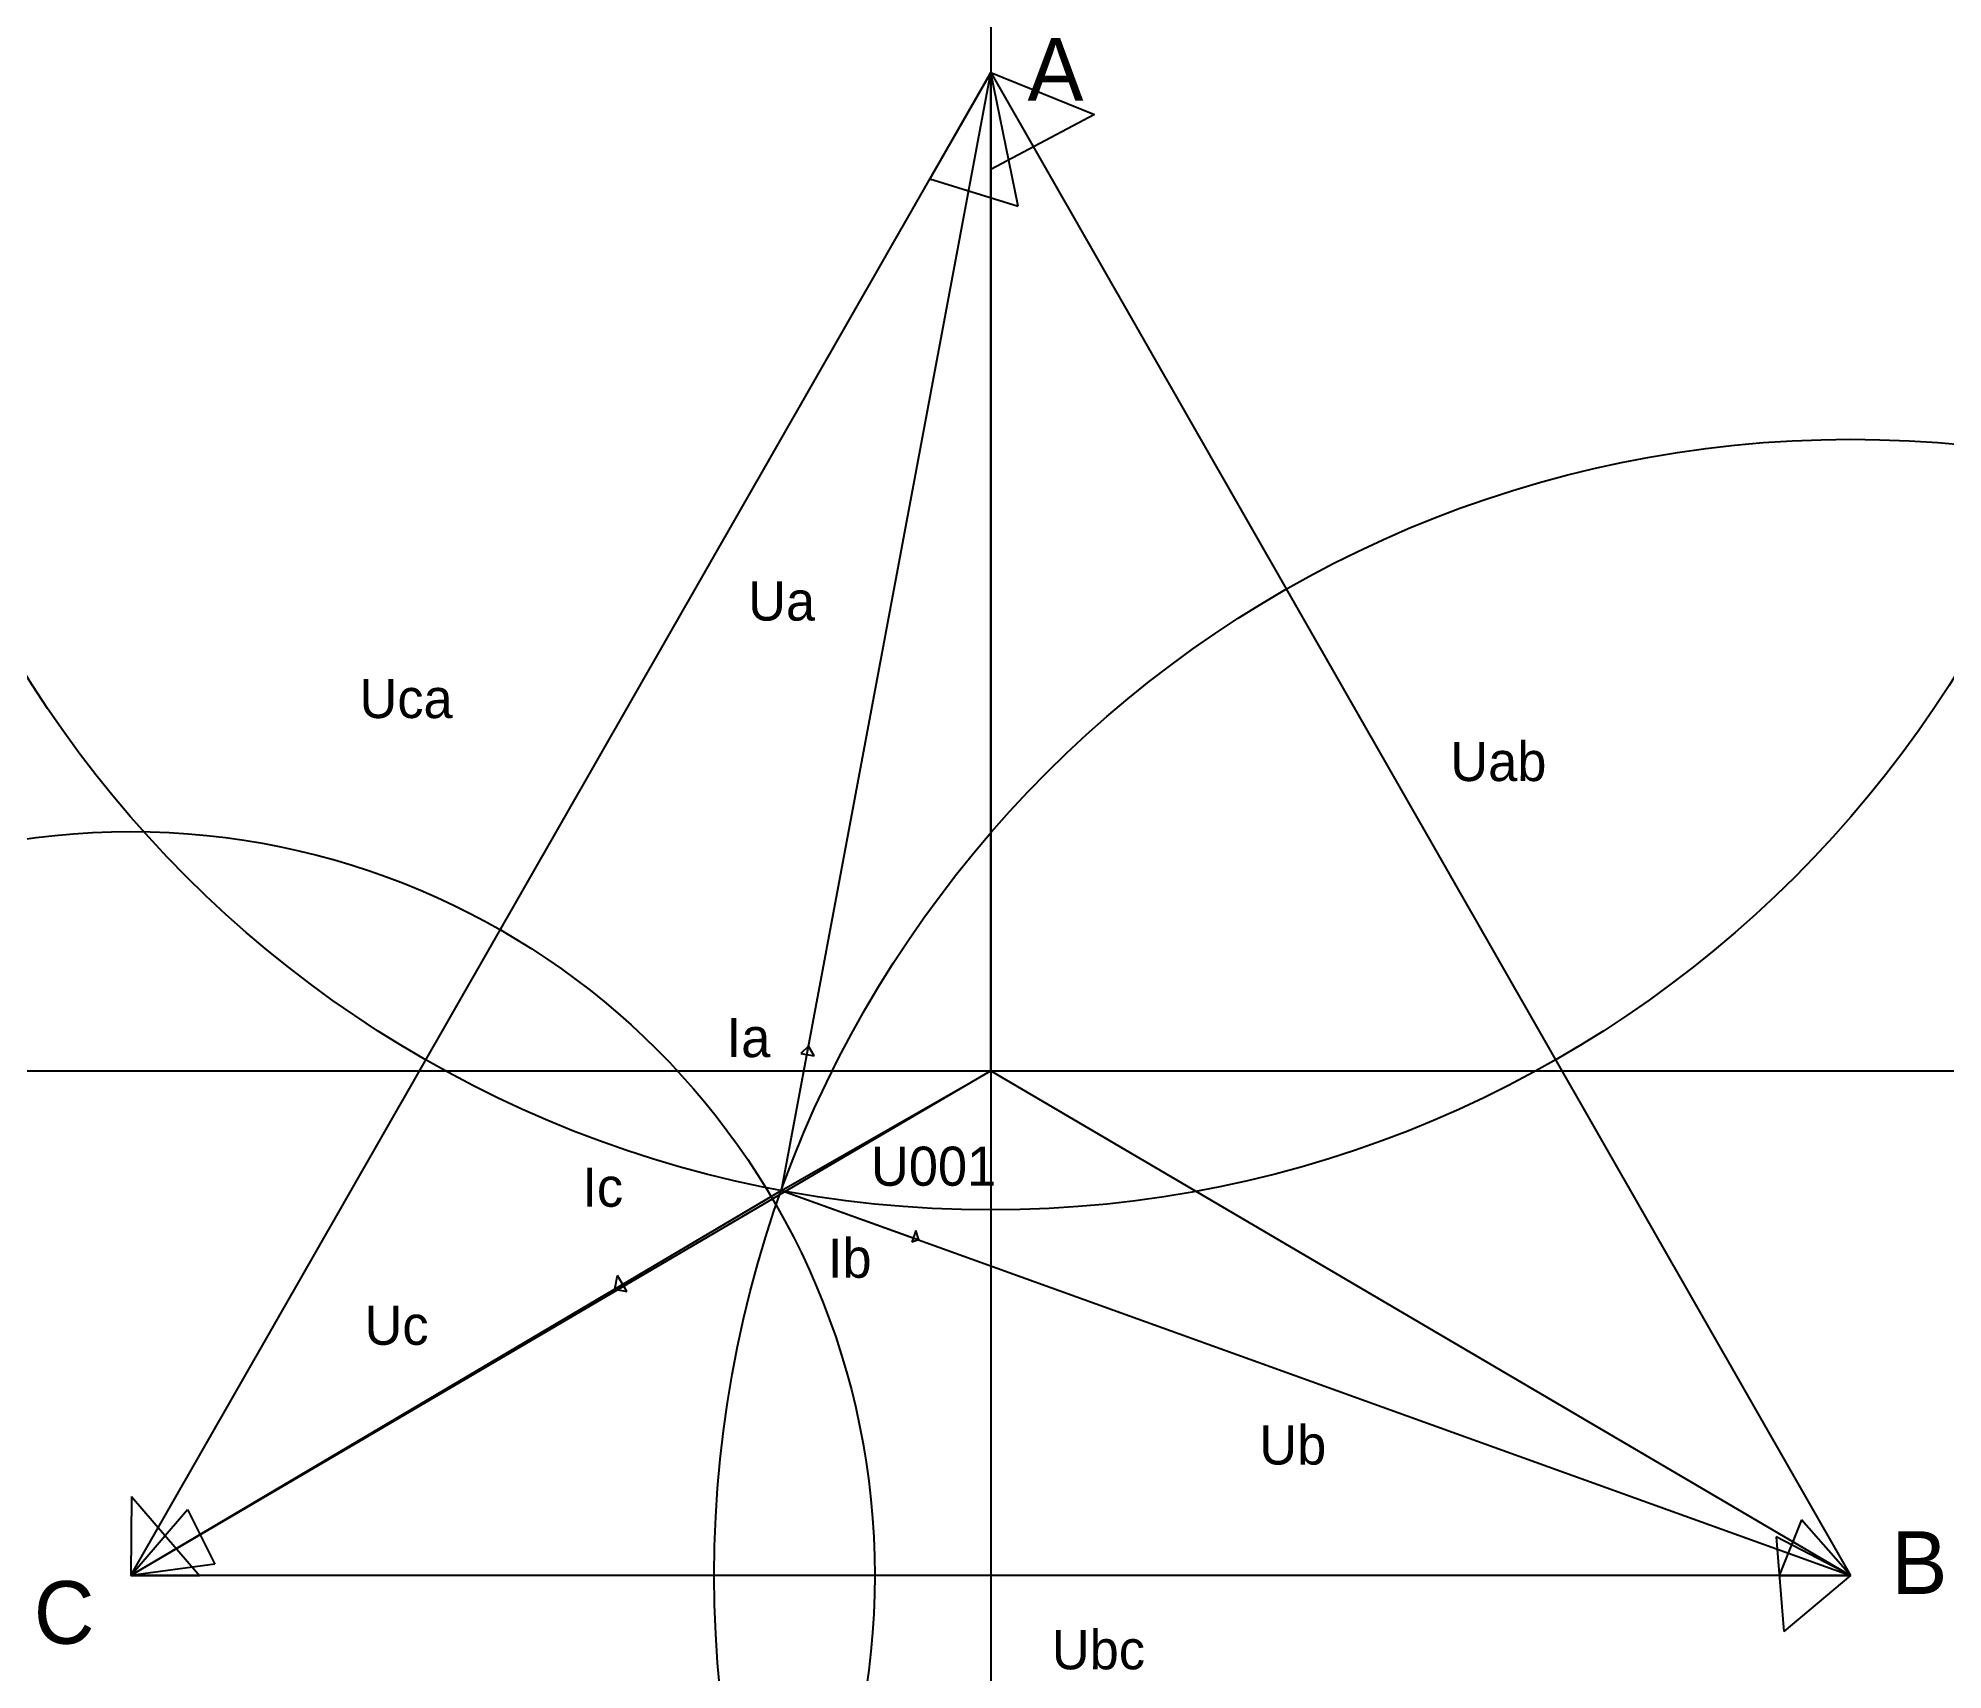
# Model space of a CAD drawing. Header units: millimetres. Extents: x -495 to 495, y -220 to 220.
# Drawn here: x -60.8 to 60.8, y -38.2 to 65.9 of the extents above; entities that cross this region are included whole.
import ezdxf

# ---------------------------------------------------------------- set-up
doc = ezdxf.new("R2010")
doc.units = ezdxf.units.MM
doc.layers.add('1', color=10, linetype='Continuous')

msp = doc.modelspace()

# ---------------------------------------------------------------- texts
at = {"layer": '1', "attachment_point": 1}
for s, width, insert, char_height in [('A', 13.1879, (2.35, 65.91), 4), ('Ua', 4.9923, (-15.48, 31.23), 2.5), ('Uca', 12.3842, (-40.28, 25.01), 2.5), ('Uab', 12.3842, (29.33, 20.99), 2.5), ('Uc', 5.8495, (-39.96, -14.99), 2.5), ('Ub', 6.2648, (17.14, -22.63), 2.5), ('B', 13.1879, (57.48, -29.39), 4), ('С', 13.1879, (-61.06, -32.57), 4), ('Ubc', 12.3842, (3.9, -35.7), 2.5)]:
    msp.add_mtext_dynamic_manual_height_columns(s, width=width, gutter_width=12.5, heights=[0], dxfattribs=dict(at, insert=insert, char_height=char_height))
at = {"layer": '1', "color": 5, "char_height": 2.5, "attachment_point": 1}
for s, insert in [('Ia', (-16.85, 3.37)), ('Ic', (-26.06, -6.18)), ('Ib', (-10.39, -10.71))]:
    msp.add_mtext_dynamic_manual_height_columns(s, width=4.7965, gutter_width=12.5, heights=[0], dxfattribs=dict(at, insert=insert))
at = {"layer": '1', "color": 2, "insert": (-7.64, -4.84), "char_height": 2.5, "attachment_point": 1}
msp.add_mtext_dynamic_manual_height_columns('U001', width=4.405, gutter_width=12.5, heights=[0], dxfattribs=at)

# ---------------------------------------------------------------- linework, layer by layer
for p, q in [((0, 220), (0, -220)), ((-495, 0), (495, 0))]:
    msp.add_line(p, q)
msp.add_point((0, 0))
at = {"layer": '1', "color": 4}
for p, q in [((-54.87, -32.21), (0, 63.71)), ((0, 0), (0, 63.71)), ((0, 63.71), (54.87, -32.21)), ((0, 0), (-54.87, -32.21)), ((0, 0), (54.87, -32.21)), ((54.87, -32.21), (-54.87, -32.21))]:
    msp.add_line(p, q, dxfattribs=at)
at = {"layer": '1'}
for p, q in [((-13.35, -7.64), (0, 63.71)), ((0, 63.71), (-3.88, 56.93)), ((0, 63.71), (0, 57.51)), ((0, 63.71), (6.62, 61.03)), ((1.75, 55.17), (0, 63.71)), ((6.62, 61.03), (0, 57.51)), ((-3.88, 56.93), (1.75, 55.17)), ((-13.35, -7.64), (-54.87, -32.21)), ((-13.35, -7.64), (54.87, -32.21)), ((-54.83, -27.17), (-54.87, -32.21)), ((-54.83, -27.17), (-50.48, -32.21)), ((-54.87, -32.21), (-51.25, -28)), ((-51.25, -28), (-49.51, -31.48)), ((51.73, -28.66), (50.32, -32.21)), ((54.87, -32.21), (51.73, -28.66)), ((54.87, -32.21), (50.12, -29.75)), ((50.12, -29.75), (50.62, -35.79)), ((-49.51, -31.48), (-54.87, -32.21)), ((-54.87, -32.21), (-50.48, -32.21)), ((50.32, -32.21), (54.87, -32.21)), ((54.87, -32.21), (50.62, -35.79)), ((54.87, -32.21), (54.87, -32.21))]:
    msp.add_line(p, q, dxfattribs=at)
at = {"layer": '1', "color": 5}
for p, q in [((-13.35, -7.64), (-11.62, 1.58)), ((-11.62, 1.58), (-12.12, 1.11)), ((-11.27, 0.95), (-11.62, 1.58)), ((-12.12, 1.11), (-11.27, 0.95)), ((-13.35, -7.64), (-23.99, -13.94)), ((-13.35, -7.64), (-4.59, -10.8)), ((-4.77, -10.19), (-5.03, -10.93)), ((-4.59, -10.8), (-5.03, -10.93)), ((-4.59, -10.8), (-4.77, -10.19)), ((-23.99, -13.94), (-23.82, -13.06)), ((-23.23, -14.09), (-23.82, -13.06)), ((-23.99, -13.94), (-23.23, -14.09))]:
    msp.add_line(p, q, dxfattribs=at)
at = {"layer": '1', "color": 2}
msp.add_line((-13.35, -7.64), (0, 0), dxfattribs=at)
at = {"layer": '1', "color": 3}
for centre, radius in [((0, 63.71), 72.59), ((54.87, -32.21), 72.51), ((-54.87, -32.21), 47.47)]:
    msp.add_circle(centre, radius, dxfattribs=at)

msp.set_redraw_order([(e.dxf.handle, doc.entitydb.next_handle()) for e in msp.query("TEXT MTEXT ATTDEF DIMENSION ARC_DIMENSION")])  # texts and dimensions are drawn at this point

doc.saveas('drawing.dxf')
